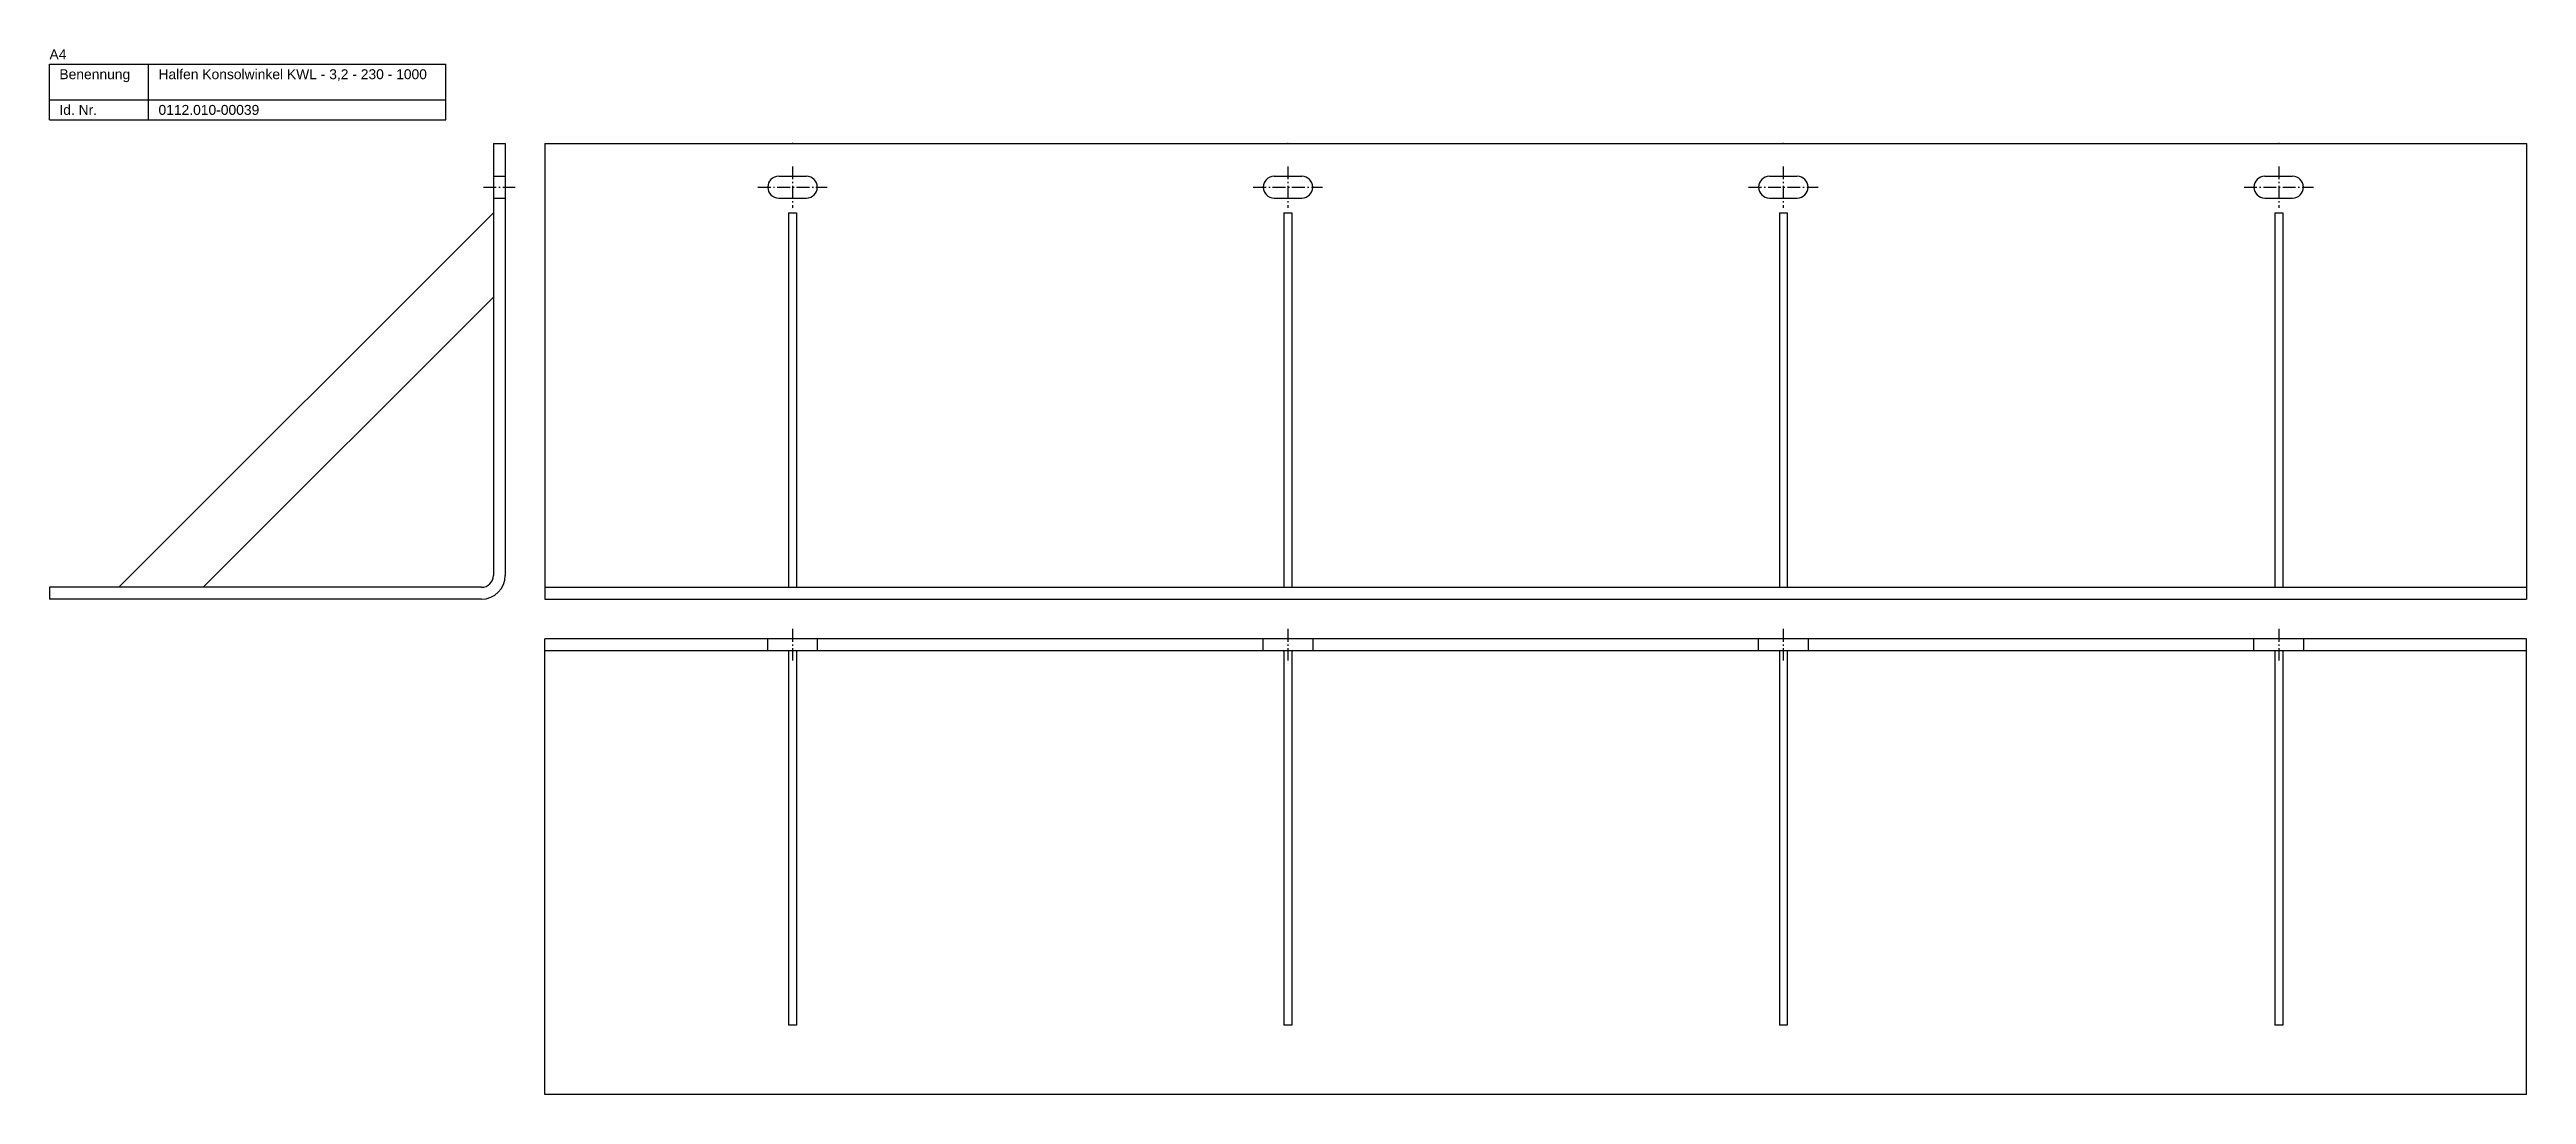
# Model space of a CAD drawing. Header units: millimetres. Extents: x 3683 to 6843, y -2519 to 868.
# Drawn here: x 5533 to 6783, y -1909 to -1382 of the extents above; entities that cross this region are included whole.
import ezdxf

# ---------------------------------------------------------------- set-up
doc = ezdxf.new("R2010")
doc.units = ezdxf.units.MM
doc.linetypes.add('MITTELLINIE', pattern=[0.977, 0.65, -0.13, 0.067, -0.13])
doc.linetypes.add('VERDECKT', pattern=[9.525, 6.35, -3.175])
doc.layers.add('HALFEN-KONSOLANKER', color=2, linetype='CONTINUOUS')
doc.styles.add('ARIAL50', font='ARIAL.TTF', dxfattribs={"height": 5})

msp = doc.modelspace()

# ---------------------------------------------------------------- texts
at = {"layer": 'HALFEN-KONSOLANKER', "style": 'ARIAL50'}
for s, p in [('A4', (5533.1, -1386.7)), ('Benennung', (5538.1, -1396.7)), ('Halfen Konsolwinkel KWL - 3,2 - 230 - 1000', (5588.1, -1396.7)), ('Id. Nr.', (5538.1, -1414.7)), ('0112.010-00039', (5588.1, -1414.7))]:
    msp.add_text(s, height=5, dxfattribs=at).set_placement(p)

# ---------------------------------------------------------------- linework, layer by layer
at = {"layer": 'HALFEN-KONSOLANKER'}
for p, q in [((5533.1, -1389.2), (5733.1, -1389.2)), ((5533.1, -1417.2), (5533.1, -1389.2)), ((5583.1, -1417.2), (5583.1, -1389.2)), ((5733.1, -1417.2), (5733.1, -1389.2)), ((5533.1, -1407.2), (5733.1, -1407.2)), ((5533.1, -1417.2), (5733.1, -1417.2)), ((5757.1, -1429.2), (5757.1, -1647.2)), ((5757.1, -1429.2), (5763.1, -1429.2)), ((5763.1, -1429.2), (5763.1, -1647.2)), ((5783.1, -1429.2), (6783.1, -1429.2)), ((5783.1, -1429.2), (5783.1, -1659.2)), ((6783.1, -1429.2), (6783.1, -1659.2)), ((5901.1, -1445.7), (5915.1, -1445.7)), ((6151.1, -1445.7), (6165.1, -1445.7)), ((6401.1, -1445.7), (6415.1, -1445.7)), ((6651.1, -1445.7), (6665.1, -1445.7)), ((5901.1, -1456.7), (5915.1, -1456.7)), ((6151.1, -1456.7), (6165.1, -1456.7)), ((6401.1, -1456.7), (6415.1, -1456.7)), ((6651.1, -1456.7), (6665.1, -1456.7)), ((5757.1, -1464.2), (5568.1, -1653.2)), ((5906.1, -1464.2), (5906.1, -1653.2)), ((5906.1, -1464.2), (5910.1, -1464.2)), ((5910.1, -1464.2), (5910.1, -1653.2)), ((6156.1, -1464.2), (6156.1, -1653.2)), ((6156.1, -1464.2), (6160.1, -1464.2)), ((6160.1, -1464.2), (6160.1, -1653.2)), ((6406.1, -1464.2), (6406.1, -1653.2)), ((6406.1, -1464.2), (6410.1, -1464.2)), ((6410.1, -1464.2), (6410.1, -1653.2)), ((6656.1, -1464.2), (6656.1, -1653.2)), ((6656.1, -1464.2), (6660.1, -1464.2)), ((6660.1, -1464.2), (6660.1, -1653.2)), ((5757.1, -1506.7), (5610.6, -1653.2)), ((5751.1, -1653.2), (5533.1, -1653.2)), ((5533.1, -1653.2), (5533.1, -1659.2)), ((5751.1, -1659.2), (5533.1, -1659.2)), ((5783.1, -1653.2), (6783.1, -1653.2)), ((5783.1, -1659.2), (6783.1, -1659.2)), ((6783.1, -1679.2), (5783.1, -1679.2)), ((5783.1, -1909.2), (5783.1, -1679.2)), ((6783.1, -1685.2), (5783.1, -1685.2)), ((5906.1, -1685.2), (5906.1, -1874.2)), ((5910.1, -1685.2), (5910.1, -1874.2)), ((6156.1, -1685.2), (6156.1, -1874.2)), ((6160.1, -1685.2), (6160.1, -1874.2)), ((6406.1, -1685.2), (6406.1, -1874.2)), ((6410.1, -1685.2), (6410.1, -1874.2)), ((6656.1, -1685.2), (6656.1, -1874.2)), ((6660.1, -1685.2), (6660.1, -1874.2)), ((6783.1, -1909.2), (6783.1, -1679.2)), ((5910.1, -1874.2), (5906.1, -1874.2)), ((6160.1, -1874.2), (6156.1, -1874.2)), ((6410.1, -1874.2), (6406.1, -1874.2)), ((6660.1, -1874.2), (6656.1, -1874.2)), ((6783.1, -1909.2), (5783.1, -1909.2))]:
    msp.add_line(p, q, dxfattribs=at)
at = {"layer": 'HALFEN-KONSOLANKER', "color": 1, "linetype": 'VERDECKT'}
for p, q in [((5757.1, -1445.7), (5763.1, -1445.7)), ((5757.1, -1456.7), (5763.1, -1456.7)), ((5895.6, -1685.2), (5895.6, -1679.2)), ((5920.6, -1679.2), (5920.6, -1685.2)), ((6145.6, -1685.2), (6145.6, -1679.2)), ((6170.6, -1679.2), (6170.6, -1685.2)), ((6395.6, -1685.2), (6395.6, -1679.2)), ((6420.6, -1679.2), (6420.6, -1685.2)), ((6645.6, -1685.2), (6645.6, -1679.2)), ((6670.6, -1679.2), (6670.6, -1685.2))]:
    msp.add_line(p, q, dxfattribs=at)
at = {"layer": 'HALFEN-KONSOLANKER', "color": 1, "linetype": 'MITTELLINIE', "ltscale": 10}
for p, q in [((5908.1, -1440.7), (5908.1, -1461.7)), ((6158.1, -1440.7), (6158.1, -1461.7)), ((6408.1, -1440.7), (6408.1, -1461.7)), ((6658.1, -1440.7), (6658.1, -1461.7)), ((5752.1, -1451.2), (5768.1, -1451.2)), ((5890.6, -1451.2), (5925.6, -1451.2)), ((6140.6, -1451.2), (6175.6, -1451.2)), ((6390.6, -1451.2), (6425.6, -1451.2)), ((6640.6, -1451.2), (6675.6, -1451.2)), ((5908.1, -1674.2), (5908.1, -1690.2)), ((6158.1, -1674.2), (6158.1, -1690.2)), ((6408.1, -1674.2), (6408.1, -1690.2)), ((6658.1, -1674.2), (6658.1, -1690.2))]:
    msp.add_line(p, q, dxfattribs=at)
at = {"layer": 'HALFEN-KONSOLANKER'}
for centre, radius, start, end in [((5901.1, -1451.2), 5.5, 90, 270), ((5915.1, -1451.2), 5.5, 270, 90), ((6151.1, -1451.2), 5.5, 90, 270), ((6165.1, -1451.2), 5.5, 270, 90), ((6401.1, -1451.2), 5.5, 90, 270), ((6415.1, -1451.2), 5.5, 270, 90), ((6651.1, -1451.2), 5.5, 90, 270), ((6665.1, -1451.2), 5.5, 270, 90), ((5751.1, -1647.2), 12, 270, 0), ((5751.1, -1647.2), 6, 270, 0)]:
    msp.add_arc(centre, radius, start, end, dxfattribs=at)
for p in [(5908.1, -1429.2), (5908.1, -1429.2), (6158.1, -1429.2), (6158.1, -1429.2), (6408.1, -1429.2), (6408.1, -1429.2), (6658.1, -1429.2), (6658.1, -1429.2)]:
    msp.add_point(p, dxfattribs=at)

msp.set_redraw_order([(e.dxf.handle, doc.entitydb.next_handle()) for e in msp.query("TEXT MTEXT ATTDEF DIMENSION ARC_DIMENSION")])  # texts and dimensions are drawn at this point

doc.saveas('drawing.dxf')
